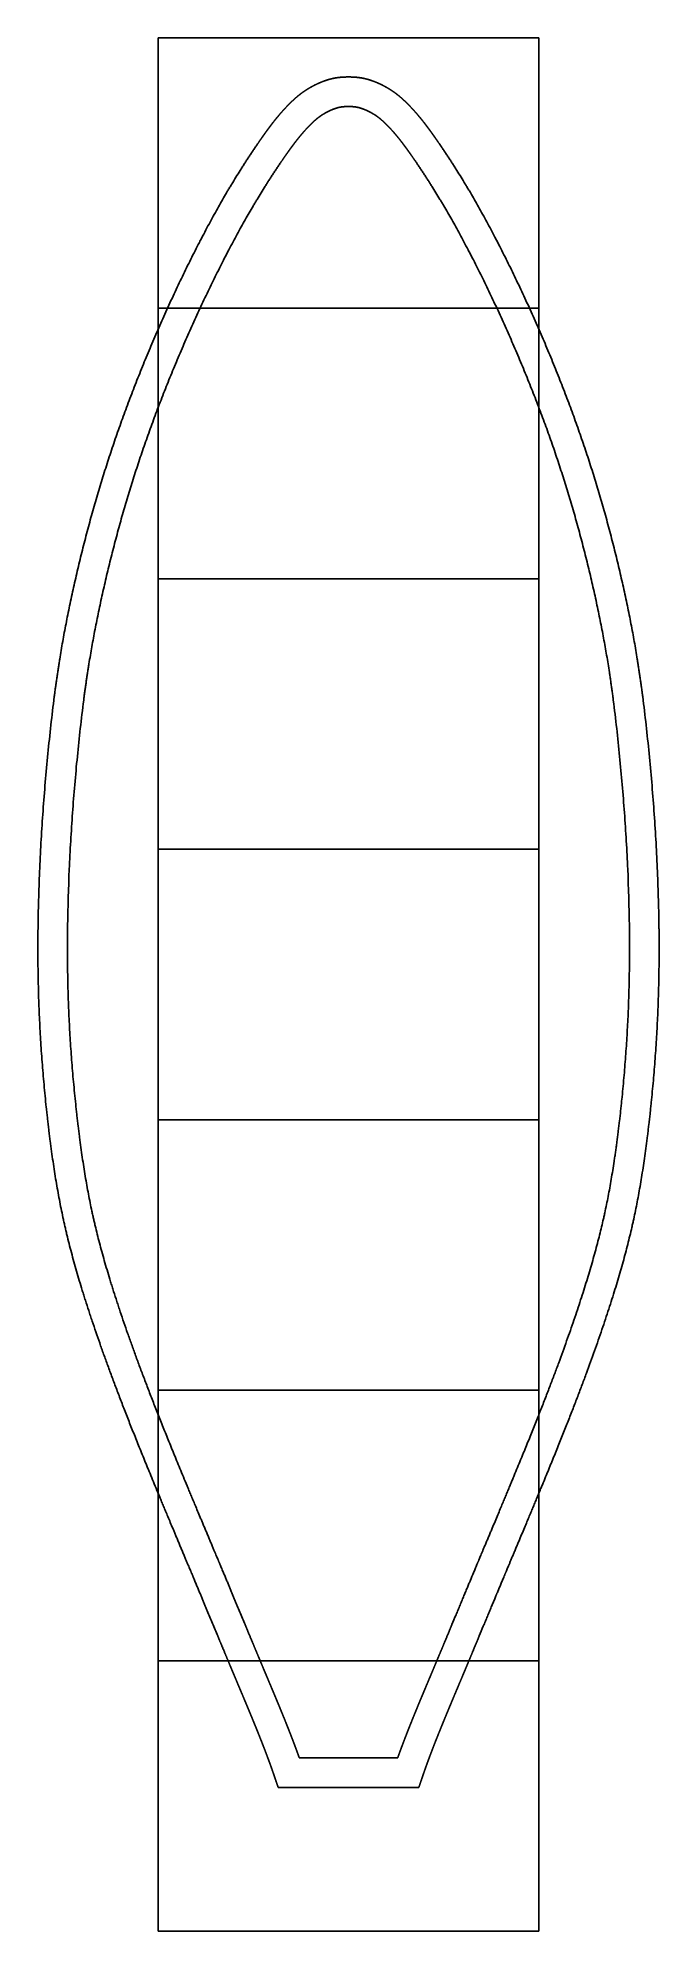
# Model space of a CAD drawing. Header units: inches. Extents: x -1514 to 1282, y -2074 to 286.
# Drawn here: x 167.5 to 241, y -1073 to -849 of the extents above; entities that cross this region are included whole.
import ezdxf

# ---------------------------------------------------------------- set-up
doc = ezdxf.new("R2010")
doc.units = ezdxf.units.IN
doc.header["$LTSCALE"] = 0.1
doc.header["$MEASUREMENT"] = 0
doc.layers.add('pic', color=1, linetype='Continuous')

msp = doc.modelspace()

# ---------------------------------------------------------------- linework, layer by layer
at = {"color": 7, "linetype": 'Continuous', "lineweight": 25}
for p, q in [((169.50597, -926.77508), (169.48942, -926.90407)), ((172.97724, -927.22263), (172.96104, -927.34882)), ((235.60081, -927.34882), (235.5846, -927.22254)), ((239.07244, -926.90407), (239.05589, -926.7752)), ((237.49834, -954.02979), (237.49815, -954.01595)), ((198.46432, -1052.47533), (210.09747, -1052.47533))]:
    msp.add_line(p, q, dxfattribs=at)
msp.add_lwpolyline([(195.96435, -1055.97533), (212.59752, -1055.97533)], dxfattribs=at)
for points, degree, knots in [([(201.93769, -853.9025), (201.9312, -853.90443), (201.91336, -853.90977), (201.88743, -853.91759), (201.83522, -853.93354), (201.73112, -853.96626), (201.5234, -854.03509), (201.20209, -854.15254), (200.88325, -854.28349), (200.67943, -854.37406), (200.56665, -854.42605), (200.476, -854.46886), (200.38906, -854.51087), (200.28059, -854.56447), (200.0869, -854.6634), (199.79021, -854.82507), (199.49998, -854.99699), (199.29609, -855.12535), (199.13551, -855.23049), (198.97328, -855.34105), (198.81396, -855.45415), (198.67652, -855.55572), (198.57964, -855.62948), (198.50205, -855.68977), (198.42921, -855.74747), (198.33771, -855.82129), (198.21011, -855.92704), (198.08285, -856.03613), (198.0011, -856.10795), (197.95589, -856.14813), (197.91887, -856.1813), (197.88699, -856.21006), (197.84668, -856.24668), (197.77399, -856.31336), (197.66, -856.41989), (197.54475, -856.53014), (197.46991, -856.60292), (197.42828, -856.64372), (197.39418, -856.67732), (197.36402, -856.70718), (197.32598, -856.74499), (197.25765, -856.81334), (197.15143, -856.92093), (197.04529, -857.03019), (196.96964, -857.10901), (196.90869, -857.17301), (196.85044, -857.23467), (196.77741, -857.31255), (196.64665, -857.45361), (196.47377, -857.64441), (196.33096, -857.80562), (196.21737, -857.93578), (196.11857, -858.05068), (196.0553, -858.12509), (196.02033, -858.16645), (195.99191, -858.20018), (195.96635, -858.23063), (195.93392, -858.26939), (195.87558, -858.33947), (195.75843, -858.48163), (195.60107, -858.67627), (195.46891, -858.84277), (195.36261, -858.97828), (195.26909, -859.09889), (195.20873, -859.17738), (195.17846, -859.21691), (195.16171, -859.23883), (195.14789, -859.25694), (195.13647, -859.27191), (195.12181, -859.29117), (195.09548, -859.32581), (195.04254, -859.39571), (194.95949, -859.50608), (194.86345, -859.63478), (194.7663, -859.76606), (194.66801, -859.89992), (194.56858, -860.03638), (194.48056, -860.15808), (194.4235, -860.23738), (194.3948, -860.27738), (194.37893, -860.29952), (194.36571, -860.31799), (194.35562, -860.33209), (194.34229, -860.35073), (194.31841, -860.38418), (194.28083, -860.43691), (194.23739, -860.49806), (194.18241, -860.57565), (194.10405, -860.68669), (193.98944, -860.84993), (193.77586, -861.15632), (193.62367, -861.37742)], 2, [-0.000722516, -0.000722516, -0.000722516, 0.000743564, 0.002209644, 0.005141805, 0.011006125, 0.022734766, 0.046192048, 0.077468424, 0.100925706, 0.112654347, 0.120473441, 0.128292535, 0.136111629, 0.14784027, 0.171297552, 0.202573928, 0.22603121, 0.241669398, 0.257307586, 0.272945774, 0.288583962, 0.300312604, 0.308131698, 0.315950792, 0.323769886, 0.335498527, 0.351136715, 0.362865356, 0.368729676, 0.372639223, 0.37654877, 0.380458317, 0.386322638, 0.398051279, 0.413689467, 0.425418108, 0.431282428, 0.435191975, 0.439101522, 0.443011069, 0.44887539, 0.460604031, 0.476242219, 0.48797086, 0.495789954, 0.503609048, 0.511428142, 0.523156783, 0.546614065, 0.570071347, 0.585709535, 0.601347723, 0.613076364, 0.618940684, 0.622850231, 0.626759778, 0.630669325, 0.636533646, 0.648262287, 0.671719569, 0.695176851, 0.710815039, 0.726453227, 0.738181868, 0.744046189, 0.746978349, 0.748933122, 0.750887896, 0.752842669, 0.75577483, 0.76163915, 0.773367791, 0.789005979, 0.804644167, 0.820282355, 0.835920543, 0.851558731, 0.863287372, 0.869151693, 0.872083853, 0.874038627, 0.8759934, 0.877948174, 0.880880334, 0.886744654, 0.894563748, 0.902382842, 0.914111483, 0.929749671, 0.953206953, 1.000121518, 1.000121518, 1.000121518]), ([(203.34747, -853.63761), (203.34584, -853.63777), (203.34277, -853.63805), (203.33499, -853.63878), (203.32218, -853.63999), (203.2961, -853.6425), (203.24476, -853.64761), (203.17222, -853.65535), (203.10115, -853.66367), (203.04433, -853.67082), (203.00322, -853.67624), (202.95749, -853.68257), (202.89819, -853.69114), (202.79371, -853.70722), (202.64648, -853.7326), (202.46515, -853.76849), (202.31771, -853.80161), (202.21226, -853.82752), (202.15074, -853.84333), (202.09451, -853.85819), (202.03853, -853.87361), (201.98769, -853.88806), (201.96244, -853.89532), (201.94692, -853.89982), (201.94092, -853.90157), (201.93769, -853.9025)], 3, [-0.002562243, -0.002562243, -0.002562243, -0.002562243, 0.001376667, 0.005315578, 0.013193399, 0.028949042, 0.060460328, 0.123482899, 0.186505471, 0.218016756, 0.249528042, 0.281039328, 0.312550613, 0.375573185, 0.501618328, 0.62766347, 0.753708613, 0.816731184, 0.84824247, 0.879753756, 0.942776327, 0.974287613, 0.990043256, 0.997921077, 1.005798898, 1.005798898, 1.005798898, 1.005798898]), ([(205.21387, -853.6376), (205.21163, -853.6374), (205.20747, -853.63702), (205.19675, -853.63607), (205.17913, -853.63452), (205.1432, -853.63146), (205.07227, -853.6258), (204.93144, -853.61601), (204.65678, -853.60223), (204.39093, -853.59783), (204.16968, -853.59878), (204.01903, -853.60075), (203.82711, -853.60606), (203.62979, -853.61597), (203.4891, -853.62578), (203.41798, -853.63147), (203.38243, -853.63451), (203.36437, -853.6361), (203.35567, -853.63687), (203.35015, -853.63737), (203.34846, -853.63752), (203.34747, -853.63761)], 3, [-0.00008231078, -0.00008231078, -0.00008231078, -0.00008231078, 0.0000672165, 0.00021674378, 0.00051579834, 0.00111390746, 0.0023101257, 0.00470256219, 0.00948743517, 0.01905718112, 0.02144961761, 0.02384205409, 0.02862692707, 0.03341180004, 0.03580423653, 0.03700045478, 0.0375985639, 0.03789761846, 0.03804714574, 0.03812190938, 0.03819667302, 0.03819667302, 0.03819667302, 0.03819667302]), ([(206.62195, -853.90188), (206.61854, -853.90089), (206.61205, -853.89901), (206.59651, -853.89452), (206.57111, -853.88722), (206.53554, -853.8771), (206.49431, -853.86559), (206.4548, -853.85482), (206.40977, -853.84292), (206.35042, -853.82763), (206.24554, -853.80173), (206.0963, -853.76804), (205.91374, -853.73186), (205.76611, -853.70655), (205.66087, -853.69051), (205.60118, -853.68197), (205.55488, -853.67563), (205.51446, -853.67036), (205.45815, -853.66333), (205.38779, -853.65516), (205.31583, -853.64752), (205.26486, -853.64245), (205.23896, -853.63996), (205.22624, -853.63876), (205.21849, -853.63803), (205.21548, -853.63775), (205.21387, -853.6376)], 3, [-0.005575813, -0.005575813, -0.005575813, -0.005575813, 0.002302062, 0.010179938, 0.025935689, 0.05744719, 0.088958692, 0.120470194, 0.151981696, 0.183493198, 0.246516202, 0.37256221, 0.498608217, 0.624654225, 0.687677229, 0.71918873, 0.750700232, 0.782211734, 0.813723236, 0.87674624, 0.939769244, 0.971280746, 0.987036497, 0.994914372, 0.99885331, 1.002792248, 1.002792248, 1.002792248, 1.002792248]), ([(214.93814, -861.37744), (214.7863, -861.15683), (214.57281, -860.85058), (214.45814, -860.68724), (214.36848, -860.56019), (214.29183, -860.45216), (214.2434, -860.38419), (214.21945, -860.35065), (214.20608, -860.33196), (214.19596, -860.31781), (214.18273, -860.29933), (214.16686, -860.27718), (214.13815, -860.23718), (214.08108, -860.15786), (213.99304, -860.03615), (213.89359, -859.89967), (213.79529, -859.76579), (213.69813, -859.6345), (213.60208, -859.50578), (213.51902, -859.3954), (213.46607, -859.3255), (213.43974, -859.29086), (213.42508, -859.2716), (213.41365, -859.25661), (213.39983, -859.2385), (213.38307, -859.21657), (213.35278, -859.17701), (213.29239, -859.09849), (213.19883, -858.97784), (213.09251, -858.8423), (212.96032, -858.67576), (212.80295, -858.48112), (212.6858, -858.33898), (212.62747, -858.26891), (212.59505, -858.23017), (212.56948, -858.19971), (212.54106, -858.16598), (212.50608, -858.12461), (212.44279, -858.05019), (212.34397, -857.93528), (212.23037, -857.80511), (212.08754, -857.64389), (211.91464, -857.45309), (211.78389, -857.31203), (211.71086, -857.23416), (211.65261, -857.1725), (211.5916, -857.10843), (211.51589, -857.02956), (211.40971, -856.92026), (211.30346, -856.81266), (211.23514, -856.74433), (211.19711, -856.70653), (211.16695, -856.67668), (211.13281, -856.64304), (211.09114, -856.60221), (211.01625, -856.5294), (210.90096, -856.41912), (210.78699, -856.31261), (210.71432, -856.24596), (210.67404, -856.20938), (210.64216, -856.18062), (210.60511, -856.14743), (210.55989, -856.10724), (210.4781, -856.03541), (210.3508, -855.9263), (210.22318, -855.82055), (210.13167, -855.74675), (210.05883, -855.68905), (209.98122, -855.62877), (209.88432, -855.55501), (209.74685, -855.45345), (209.58752, -855.34037), (209.42529, -855.22983), (209.26467, -855.12468), (209.06073, -854.99633), (208.77043, -854.82442), (208.47368, -854.66277), (208.27996, -854.56385), (208.17147, -854.51026), (208.08451, -854.46826), (207.99372, -854.42539), (207.8808, -854.37335), (207.67674, -854.28271), (207.35765, -854.15171), (207.03622, -854.03429), (206.82846, -853.96552), (206.72435, -853.93285), (206.67214, -853.91692), (206.64622, -853.90912), (206.62836, -853.90379), (206.62195, -853.90188)], 2, [-0.000115885, -0.000115885, -0.000115885, 0.046799381, 0.070257014, 0.085895436, 0.101533858, 0.113262674, 0.119127082, 0.122059286, 0.124014089, 0.125968892, 0.127923695, 0.130855899, 0.136720307, 0.148449123, 0.164087545, 0.179725967, 0.195364389, 0.211002811, 0.226641233, 0.23837005, 0.244234458, 0.247166662, 0.249121465, 0.251076268, 0.25303107, 0.255963274, 0.261827683, 0.273556499, 0.289194921, 0.304833343, 0.328290976, 0.351748609, 0.363477425, 0.369341834, 0.373251439, 0.377161044, 0.38107065, 0.386935058, 0.398663875, 0.414302297, 0.429940719, 0.453398352, 0.476855984, 0.488584801, 0.496404012, 0.504223223, 0.512042434, 0.52377125, 0.539409672, 0.551138489, 0.557002897, 0.560912502, 0.564822108, 0.568731713, 0.574596122, 0.586324938, 0.60196336, 0.613692176, 0.619556585, 0.62346619, 0.627375796, 0.631285401, 0.637149809, 0.648878626, 0.664517048, 0.676245864, 0.684065075, 0.691884286, 0.699703497, 0.711432314, 0.727070736, 0.742709158, 0.75834758, 0.773986001, 0.797443634, 0.828720478, 0.852178111, 0.863906928, 0.871726139, 0.87954535, 0.887364561, 0.899093377, 0.92255101, 0.953827854, 0.977285487, 0.989014303, 0.994878712, 0.997810916, 0.999277018, 1.00074312, 1.00074312, 1.00074312]), ([(202.926, -857.26009), (202.75375, -857.31156), (202.45937, -857.41967), (202.24974, -857.50612), (202.09834, -857.57365), (201.97529, -857.63129), (201.8578, -857.68892), (201.71198, -857.76363), (201.45481, -857.90422), (201.12483, -858.10827), (200.8864, -858.27449), (200.75808, -858.36954), (200.6692, -858.43808), (200.60931, -858.48563), (200.54809, -858.53511), (200.46092, -858.60748), (200.37167, -858.68412), (200.31331, -858.73546), (200.28068, -858.76451), (200.25421, -858.78826), (200.23133, -858.80894), (200.20158, -858.836), (200.14741, -858.88575), (200.06038, -858.96717), (199.96993, -859.05379), (199.91014, -859.11198), (199.87653, -859.14496), (199.84918, -859.17193), (199.82446, -859.19642), (199.79296, -859.22775), (199.73635, -859.28442), (199.64792, -859.37404), (199.54658, -859.47843), (199.444, -859.58581), (199.34626, -859.68972), (199.22364, -859.82207), (199.05323, -860.01022), (198.88416, -860.20259), (198.77616, -860.32825), (198.72231, -860.39161), (198.69249, -860.42688), (198.66838, -860.45551), (198.64671, -860.48134), (198.619, -860.51447), (198.56904, -860.5745), (198.46814, -860.69697), (198.33119, -860.86641), (198.21507, -861.01273), (198.12112, -861.13251), (198.03804, -861.23968), (197.98413, -861.30979), (197.9542, -861.34888), (197.92956, -861.38115), (197.90921, -861.40787), (197.88273, -861.44272), (197.83502, -861.50571), (197.75971, -861.60579), (197.67218, -861.7231), (197.58317, -861.84339), (197.49268, -861.96664), (197.40072, -862.09284), (197.31898, -862.20585), (197.26585, -862.2797), (197.23908, -862.317), (197.22428, -862.33766), (197.2119, -862.35494), (197.20254, -862.36802), (197.19015, -862.38535), (197.16792, -862.41649), (197.12283, -862.47977), (197.05111, -862.58084), (196.9667, -862.70047), (196.85813, -862.8551), (196.65453, -863.14715), (196.50799, -863.36002)], 2, [0.0006758159, 0.0006758159, 0.0006758159, 0.0475148065, 0.0787408002, 0.1021602955, 0.1177732923, 0.1333862892, 0.148999286, 0.1724187813, 0.2192577719, 0.2660967625, 0.2895162578, 0.3051292546, 0.3168390023, 0.3246455007, 0.3363552484, 0.3519682452, 0.3636779929, 0.3695328667, 0.3734361159, 0.3773393651, 0.3812426143, 0.3870974882, 0.3988072358, 0.4144202327, 0.4261299803, 0.4319848541, 0.4358881033, 0.4397913526, 0.4436946018, 0.4495494756, 0.4612592232, 0.4768722201, 0.492485217, 0.5080982138, 0.5237112107, 0.547130706, 0.5783566997, 0.601776195, 0.6134859426, 0.6193408164, 0.6232440657, 0.6271473149, 0.6310505641, 0.6369054379, 0.6486151856, 0.6720346808, 0.6954541761, 0.711067173, 0.7266801699, 0.7383899175, 0.7442447913, 0.7481480405, 0.7520512898, 0.755954539, 0.7618094128, 0.7735191604, 0.7891321573, 0.8047451542, 0.820358151, 0.8359711479, 0.8515841447, 0.8632938924, 0.8691487662, 0.8720762031, 0.8740278277, 0.8759794523, 0.8779310769, 0.8808585138, 0.8867133877, 0.8984231353, 0.9140361322, 0.929649129, 0.9530686243, 0.9999076149, 0.9999076149, 0.9999076149]), ([(203.6674, -857.12296), (203.64855, -857.12473), (203.60971, -857.12853), (203.55832, -857.13406), (203.51953, -857.13862), (203.49054, -857.14228), (203.47208, -857.14472), (203.44731, -857.14815), (203.4166, -857.15259), (203.36193, -857.16099), (203.30122, -857.17144), (203.23856, -857.18339), (203.19302, -857.19268), (203.14845, -857.20234), (203.1048, -857.21239), (203.06857, -857.22124), (203.04392, -857.22751), (203.02789, -857.23169), (203.01806, -857.23429), (203.00189, -857.23864), (202.97979, -857.24474), (202.95479, -857.2518), (202.93536, -857.25738), (202.926, -857.26009)], 3, [0.0023835454, 0.0023835454, 0.0023835454, 0.0023835454, 0.0644017665, 0.1264199875, 0.1884382086, 0.2194473191, 0.2504564296, 0.2814655401, 0.3124746507, 0.3744928717, 0.4985293138, 0.5605475348, 0.6225657559, 0.6845839769, 0.746602198, 0.808620419, 0.8396295295, 0.8551340848, 0.87063864, 0.9016477506, 0.9326568611, 0.9636659716, 0.9946750821, 0.9946750821, 0.9946750821, 0.9946750821]), ([(204.89418, -857.12297), (204.8454, -857.1186), (204.74894, -857.11135), (204.54597, -857.10117), (204.33529, -857.09755), (204.11945, -857.09938), (203.96433, -857.10367), (203.81282, -857.11128), (203.71619, -857.11858), (203.6674, -857.12296)], 3, [0.00007817154, 0.00007817154, 0.00007817154, 0.00007817154, 0.00482458193, 0.00957099233, 0.01906381312, 0.02381022351, 0.02855663391, 0.0333030443, 0.0380494547, 0.0380494547, 0.0380494547, 0.0380494547]), ([(205.63553, -857.26003), (205.62532, -857.25708), (205.60372, -857.25087), (205.57834, -857.2437), (205.56087, -857.23886), (205.55182, -857.2364), (205.54743, -857.23522), (205.54599, -857.23483), (205.5394, -857.23308), (205.53147, -857.23098), (205.51621, -857.227), (205.49797, -857.22233), (205.47623, -857.21692), (205.44755, -857.20998), (205.41105, -857.20154), (205.35225, -857.18873), (205.29086, -857.17662), (205.2323, -857.16621), (205.18666, -857.15867), (205.14805, -857.15279), (205.12029, -857.14881), (205.10472, -857.14665), (205.0918, -857.1449), (205.08274, -857.1437), (205.06875, -857.14189), (205.04375, -857.13876), (205.00421, -857.13414), (204.95244, -857.1286), (204.91321, -857.12476), (204.89418, -857.12297)], 3, [0.0049469751, 0.0049469751, 0.0049469751, 0.0049469751, 0.0359617391, 0.0669765032, 0.0979912673, 0.1134986493, 0.1212523403, 0.1251291858, 0.1290060313, 0.1445134134, 0.1600207954, 0.1910355595, 0.2220503235, 0.2530650876, 0.3150946157, 0.3771241438, 0.5011832001, 0.5632127282, 0.6252422563, 0.6872717845, 0.7182865485, 0.7337939306, 0.7493013126, 0.7648086946, 0.7803160767, 0.8113308407, 0.8733603688, 0.935389897, 0.9974194251, 0.9974194251, 0.9974194251, 0.9974194251]), ([(212.05379, -863.36), (211.90764, -863.14768), (211.70419, -862.85583), (211.59558, -862.70114), (211.51105, -862.58136), (211.43919, -862.48007), (211.39397, -862.41662), (211.37166, -862.38538), (211.35923, -862.368), (211.34983, -862.35486), (211.33747, -862.33759), (211.32266, -862.31693), (211.29589, -862.27962), (211.24274, -862.20575), (211.16099, -862.09273), (211.06903, -861.96652), (210.97853, -861.84326), (210.8895, -861.72296), (210.80197, -861.60563), (210.72666, -861.50555), (210.67895, -861.44256), (210.65246, -861.40771), (210.63211, -861.381), (210.60746, -861.34872), (210.57751, -861.3096), (210.52358, -861.23946), (210.44046, -861.13225), (210.34648, -861.01243), (210.23034, -860.86608), (210.0934, -860.69666), (209.99252, -860.57423), (209.94259, -860.51423), (209.91489, -860.48111), (209.89322, -860.4553), (209.86911, -860.42667), (209.83928, -860.39139), (209.78541, -860.32801), (209.67738, -860.20232), (209.50827, -860.00991), (209.33785, -859.82174), (209.21521, -859.68939), (209.1175, -859.5855), (209.01481, -859.47802), (208.91345, -859.37361), (208.82504, -859.28401), (208.76847, -859.22739), (208.737, -859.19609), (208.71232, -859.17165), (208.68492, -859.14463), (208.65126, -859.11161), (208.59139, -859.05334), (208.50087, -858.96667), (208.41387, -858.88528), (208.35976, -858.83559), (208.33005, -858.80857), (208.30722, -858.78795), (208.28073, -858.76418), (208.24807, -858.73511), (208.18968, -858.68374), (208.10039, -858.60708), (208.01323, -858.53473), (207.95205, -858.48528), (207.89222, -858.43779), (207.80326, -858.36921), (207.67491, -858.27415), (207.43647, -858.10795), (207.10642, -857.90389), (206.84923, -857.76333), (206.70339, -857.68862), (206.58595, -857.63103), (206.46252, -857.57322), (206.31085, -857.5056), (206.10109, -857.41912), (205.80706, -857.31119), (205.63553, -857.26003)], 2, [0.0000881401, 0.0000881401, 0.0000881401, 0.0469267827, 0.070346104, 0.0859589849, 0.1015718658, 0.1132815264, 0.1191363568, 0.1220637719, 0.124015382, 0.1259669921, 0.1279186023, 0.1308460174, 0.1367008477, 0.1484105084, 0.1640233893, 0.1796362701, 0.195249151, 0.2108620319, 0.2264749128, 0.2381845734, 0.2440394037, 0.247942624, 0.2518458442, 0.2557490644, 0.2616038947, 0.2733135554, 0.2889264362, 0.3045393171, 0.3279586384, 0.3513779597, 0.3630876204, 0.3689424507, 0.3728456709, 0.3767488911, 0.3806521114, 0.3865069417, 0.3982166023, 0.4216359237, 0.4528616854, 0.4762810067, 0.4918938876, 0.5075067684, 0.5231196493, 0.5387325302, 0.5504421908, 0.5562970212, 0.5602002414, 0.5641034616, 0.5680066818, 0.5738615122, 0.5855711728, 0.6011840537, 0.6128937143, 0.6187485447, 0.6226517649, 0.6265549851, 0.6304582053, 0.6363130356, 0.6480226963, 0.6636355772, 0.6753452378, 0.6831516783, 0.6948613389, 0.7104742198, 0.7338935411, 0.7807321837, 0.8275708263, 0.8509901476, 0.8666030285, 0.8822159094, 0.8978287902, 0.9212481115, 0.9524738733, 0.9993125159, 0.9993125159, 0.9993125159]), ([(193.62367, -861.37742), (193.60627, -861.40276), (193.57085, -861.4544), (193.50528, -861.55007), (193.42974, -861.66049), (193.34969, -861.77786), (193.25953, -861.9106), (193.14832, -862.07498), (193.01614, -862.27139), (192.88501, -862.46727), (192.7541, -862.66388), (192.62358, -862.86094), (192.44991, -863.12456), (192.23366, -863.45542), (191.97588, -863.85406), (191.71979, -864.25434), (191.38078, -864.78994), (190.96134, -865.46339), (190.54996, -866.13837), (190.22534, -866.67986), (189.9045, -867.22099), (189.50279, -867.90994), (189.01936, -868.75723), (188.53305, -869.62762), (188.03915, -870.5293), (187.53863, -871.46054), (187.11609, -872.26099), (186.77396, -872.91756), (186.43306, -873.57747), (186.01, -874.4072), (185.50694, -875.41115), (185.00868, -876.42303), (184.35013, -877.78388), (183.53138, -879.51904), (182.55448, -881.65921), (181.60649, -883.80802), (180.6857, -885.96916), (179.94576, -887.76943), (179.36947, -889.21108), (178.80622, -890.64713), (178.12648, -892.43199), (177.34849, -894.56098), (176.60484, -896.68676), (176.0145, -898.45346), (175.55966, -899.86454), (175.22747, -900.92105), (174.90342, -901.97824), (174.47911, -903.39861), (173.96459, -905.19011), (173.47082, -907.00423), (173.08837, -908.46858), (172.80751, -909.57475), (172.53423, -910.68165), (172.26946, -911.78478), (172.01307, -912.88498), (171.76475, -913.98337), (171.52589, -915.07431), (171.22073, -916.51613), (170.86432, -918.29388), (170.53973, -920.04724), (170.29864, -921.43807), (170.15589, -922.30132), (170.04595, -922.99147), (169.96528, -923.51115), (169.88649, -924.03224), (169.80953, -924.55506), (169.74699, -924.99169), (169.69798, -925.34106), (169.66773, -925.55981), (169.64387, -925.73419), (169.61937, -925.91483), (169.58768, -926.15133), (169.55447, -926.40287), (169.52711, -926.61221), (169.51296, -926.72114), (169.50597, -926.77508)], 3, [-0.000014202, -0.000014202, -0.000014202, -0.000014202, 0.000962388, 0.001938977, 0.003892156, 0.005845334, 0.007798513, 0.01170487, 0.015611228, 0.019517585, 0.023423942, 0.027330299, 0.031236657, 0.039049371, 0.046862086, 0.0546748, 0.062487515, 0.078112944, 0.093738373, 0.101551088, 0.109363802, 0.124989232, 0.140614661, 0.15624009, 0.171865519, 0.187490948, 0.203116377, 0.210929092, 0.218741807, 0.234367236, 0.249992665, 0.265618094, 0.281243523, 0.312494381, 0.34374524, 0.374996098, 0.406246956, 0.437497815, 0.453123244, 0.468748673, 0.499999531, 0.53125039, 0.562501248, 0.593752106, 0.609377535, 0.625002964, 0.640628394, 0.656253823, 0.687504681, 0.718755539, 0.734380968, 0.750006398, 0.765631827, 0.781257256, 0.796882685, 0.812508114, 0.828133543, 0.843758973, 0.875009831, 0.906260689, 0.921886118, 0.937511547, 0.945324262, 0.953136977, 0.960949691, 0.968762406, 0.97657512, 0.980481478, 0.984387835, 0.986341014, 0.988294192, 0.992200549, 0.996106907, 0.998060085, 1.000013264, 1.000013264, 1.000013264, 1.000013264]), ([(239.05589, -926.7752), (239.04908, -926.72254), (239.0353, -926.61632), (239.01519, -926.46242), (238.99538, -926.31178), (238.96945, -926.11603), (238.94423, -925.9277), (238.91967, -925.74657), (238.89566, -925.571), (238.86532, -925.35147), (238.81616, -925.00087), (238.75354, -924.56346), (238.67654, -924.04009), (238.59768, -923.51835), (238.51694, -922.99807), (238.40691, -922.3071), (238.26403, -921.4429), (238.02274, -920.05064), (237.69786, -918.29548), (237.3411, -916.51605), (237.03567, -915.07294), (236.79659, -913.98107), (236.54806, -912.88179), (236.29144, -911.78076), (236.02646, -910.67685), (235.75294, -909.56917), (235.47189, -908.46243), (235.08919, -906.99738), (234.59498, -905.18194), (234.0801, -903.38957), (233.65547, -901.96845), (233.33118, -900.91075), (232.9987, -899.85363), (232.5435, -898.44178), (231.95268, -896.67412), (231.20844, -894.54724), (230.42983, -892.41717), (229.74957, -890.63149), (229.18594, -889.19488), (228.60931, -887.75281), (227.86903, -885.95222), (226.94792, -883.79095), (225.99973, -881.64225), (225.02282, -879.50265), (224.20424, -877.76828), (223.54583, -876.40808), (223.04769, -875.3967), (222.5448, -874.39334), (222.12193, -873.56418), (221.78118, -872.90472), (221.43932, -872.24883), (221.01716, -871.44928), (220.51712, -870.51912), (220.02371, -869.61853), (219.53793, -868.74926), (219.05496, -867.90295), (218.65368, -867.21485), (218.33313, -866.67429), (218.00878, -866.13335), (217.59778, -865.45908), (217.17875, -864.78634), (216.84009, -864.25135), (216.58428, -863.85154), (216.32679, -863.45337), (216.11081, -863.12293), (215.93731, -862.85958), (215.80686, -862.66264), (215.67618, -862.46637), (215.54526, -862.2708), (215.43491, -862.10683), (215.34492, -861.97366), (215.27785, -861.87464), (215.20371, -861.7656), (215.12269, -861.64683), (215.04915, -861.53934), (214.98706, -861.44874), (214.95431, -861.401), (214.93814, -861.37744)], 3, [-0.000012151, -0.000012151, -0.000012151, -0.000012151, 0.001941027, 0.003894204, 0.005847381, 0.007800559, 0.011706913, 0.013660091, 0.015613268, 0.019519623, 0.023425978, 0.031238687, 0.039051397, 0.046864106, 0.054676816, 0.062489525, 0.078114944, 0.093740363, 0.124991201, 0.156242039, 0.171867458, 0.187492877, 0.203118296, 0.218743715, 0.234369134, 0.249994553, 0.265619972, 0.281245391, 0.312496229, 0.343747067, 0.359372486, 0.374997905, 0.390623324, 0.406248743, 0.437499581, 0.468750419, 0.500001257, 0.531252095, 0.546877514, 0.562502933, 0.593753771, 0.625004609, 0.656255447, 0.687506285, 0.718757123, 0.734382542, 0.750007961, 0.76563338, 0.781258799, 0.789071509, 0.796884218, 0.812509637, 0.828135056, 0.843760475, 0.859385894, 0.875011313, 0.890636732, 0.898449442, 0.906262151, 0.92188757, 0.937512989, 0.945325699, 0.953138408, 0.960951118, 0.968763827, 0.972670182, 0.976576537, 0.980482892, 0.984389246, 0.988295601, 0.990248779, 0.992201956, 0.994155133, 0.996108311, 0.998061488, 0.999038077, 1.000014665, 1.000014665, 1.000014665, 1.000014665]), ([(196.50799, -863.36002), (196.49934, -863.37263), (196.48187, -863.39808), (196.44831, -863.44702), (196.408, -863.50583), (196.36256, -863.57221), (196.30582, -863.65521), (196.24196, -863.74885), (196.15655, -863.8746), (196.04855, -864.03423), (195.92151, -864.22301), (195.79511, -864.41184), (195.669, -864.60125), (195.54321, -864.79117), (195.3758, -865.04529), (195.16735, -865.36424), (194.91882, -865.74858), (194.67191, -866.13452), (194.34505, -866.65093), (193.94053, -867.30047), (193.54391, -867.95124), (193.23099, -868.47322), (192.92188, -868.99459), (192.53426, -869.65938), (192.06683, -870.47863), (191.59538, -871.32245), (191.11521, -872.19907), (190.62745, -873.10657), (190.2148, -873.88829), (189.88022, -874.53039), (189.54697, -875.17549), (189.13325, -875.98692), (188.64115, -876.96901), (188.15366, -877.95902), (187.50875, -879.29171), (186.70608, -880.99279), (185.74742, -883.093), (184.81753, -885.20084), (183.91422, -887.32096), (183.1886, -889.08639), (182.62354, -890.49995), (182.07147, -891.90751), (181.4056, -893.65596), (180.64417, -895.73967), (179.91664, -897.81935), (179.33941, -899.54684), (178.89482, -900.92613), (178.57021, -901.95849), (178.25355, -902.99156), (177.83877, -904.38004), (177.33558, -906.13205), (176.8524, -907.9072), (176.47799, -909.34076), (176.203, -910.42377), (175.93509, -911.50887), (175.67571, -912.58956), (175.42457, -913.66717), (175.18139, -914.74281), (174.94771, -915.81006), (174.64935, -917.21975), (174.30127, -918.95586), (173.98469, -920.66594), (173.74974, -922.02132), (173.6107, -922.86207), (173.50368, -923.53384), (173.42513, -924.03985), (173.34839, -924.54733), (173.27342, -925.05658), (173.20029, -925.5671), (173.14101, -925.99265), (173.09451, -926.33379), (173.05736, -926.61104), (173.02487, -926.85709), (172.99802, -927.06249), (172.98411, -927.16961), (172.97724, -927.22263)], 3, [0.0000107524, 0.0000107524, 0.0000107524, 0.0000107524, 0.0004990235, 0.0009872947, 0.0019638369, 0.0029403791, 0.0039169214, 0.0058700058, 0.0078230903, 0.0117292592, 0.0156354282, 0.0195415971, 0.023447766, 0.0273539349, 0.0312601039, 0.0390724417, 0.0468847796, 0.0546971175, 0.0625094553, 0.0781341311, 0.0937588068, 0.1015711446, 0.1093834825, 0.1250081582, 0.1406328339, 0.1562575097, 0.1718821854, 0.1875068611, 0.2031315368, 0.2109438747, 0.2187562126, 0.2343808883, 0.250005564, 0.2656302397, 0.2812549155, 0.3125042669, 0.3437536184, 0.3750029698, 0.4062523212, 0.4375016727, 0.4531263484, 0.4687510241, 0.5000003756, 0.531249727, 0.5624990785, 0.5937484299, 0.6093731057, 0.6249977814, 0.6406224571, 0.6562471328, 0.6874964843, 0.7187458357, 0.7343705114, 0.7499951872, 0.7656198629, 0.7812445386, 0.7968692143, 0.8124938901, 0.8281185658, 0.8437432415, 0.874992593, 0.9062419444, 0.9218666201, 0.9374912958, 0.9453036337, 0.9531159716, 0.9609283094, 0.9687406473, 0.9765529852, 0.984365323, 0.9882714919, 0.9921776609, 0.9960838298, 0.9980369143, 0.9999899987, 0.9999899987, 0.9999899987, 0.9999899987]), ([(235.5846, -927.22254), (235.57791, -927.17083), (235.56437, -927.06649), (235.53808, -926.86527), (235.50607, -926.62278), (235.46912, -926.34691), (235.42232, -926.00335), (235.36287, -925.57639), (235.28964, -925.06486), (235.21463, -924.55513), (235.11219, -923.87745), (234.97987, -923.03584), (234.81295, -922.02623), (234.57778, -920.66933), (234.26092, -918.95756), (233.91251, -917.21979), (233.61388, -915.80884), (233.37999, -914.74067), (233.13659, -913.66417), (232.88524, -912.58573), (232.62565, -911.50429), (232.35751, -910.41841), (232.08235, -909.33489), (231.70767, -907.90058), (231.22408, -906.12418), (230.72053, -904.3713), (230.30544, -902.9821), (229.98855, -901.94853), (229.66366, -900.91556), (229.21871, -899.53552), (228.64101, -897.80709), (227.91291, -895.72633), (227.15086, -893.64155), (226.48448, -891.89227), (225.93204, -890.48416), (225.36664, -889.07019), (224.64069, -887.30444), (223.73707, -885.18418), (222.80697, -883.07645), (221.84831, -880.9768), (221.0458, -879.27649), (220.40104, -877.94447), (219.91367, -876.95494), (219.42174, -875.97343), (219.0082, -875.16257), (218.67512, -874.51792), (218.3408, -873.87648), (217.92853, -873.09566), (217.44124, -872.18922), (216.96156, -871.31368), (216.49063, -870.47098), (216.02365, -869.65268), (215.63646, -868.98873), (215.32762, -868.46789), (215.01498, -867.94645), (214.61872, -867.29636), (214.21458, -866.64751), (213.88806, -866.13168), (213.64142, -865.74618), (213.39317, -865.3623), (213.18497, -865.04375), (213.01774, -864.7899), (212.89203, -864.6001), (212.7661, -864.41097), (212.63996, -864.22254), (212.53379, -864.06477), (212.44692, -863.93621), (212.38244, -863.84101), (212.31213, -863.7376), (212.23385, -863.62284), (212.16236, -863.51834), (212.10172, -863.42986), (212.06962, -863.38307), (212.05379, -863.36)], 3, [0.000009165, 0.000009165, 0.000009165, 0.000009165, 0.0019622504, 0.0039153358, 0.0078215066, 0.0117276774, 0.0156338482, 0.0234461898, 0.0312585313, 0.0390708729, 0.0468832145, 0.0625078976, 0.0781325808, 0.093757264, 0.1250066303, 0.1562559966, 0.1718806797, 0.1875053629, 0.203130046, 0.2187547292, 0.2343794123, 0.2500040955, 0.2656287786, 0.2812534618, 0.3125028281, 0.3437521944, 0.3593768776, 0.3750015607, 0.3906262439, 0.406250927, 0.4375002933, 0.4687496596, 0.4999990259, 0.5312483923, 0.5468730754, 0.5624977586, 0.5937471249, 0.6249964912, 0.6562458575, 0.6874952238, 0.7187445901, 0.7343692733, 0.7499939564, 0.7656186396, 0.7812433227, 0.7890556643, 0.7968680059, 0.812492689, 0.8281173722, 0.8437420553, 0.8593667385, 0.8749914216, 0.8906161048, 0.8984284464, 0.9062407879, 0.9218654711, 0.9374901543, 0.9453024958, 0.9531148374, 0.960927179, 0.9687395206, 0.9726456914, 0.9765518621, 0.9804580329, 0.9843642037, 0.9882703745, 0.9902234599, 0.9921765453, 0.9941296307, 0.9960827161, 0.9980358015, 0.9990123442, 0.9999888869, 0.9999888869, 0.9999888869, 0.9999888869]), ([(169.48942, -926.90407), (169.34559, -928.02765), (169.07602, -930.2782), (168.72127, -933.65316), (168.4104, -937.03248), (168.05607, -941.5443), (167.79475, -946.06131), (167.62968, -950.58409), (167.58013, -952.84847), (167.56385, -953.98052)], 3, [-0.000012937, -0.000012937, -0.000012937, -0.000012937, 0.12505808, 0.250129096, 0.375200112, 0.500271129, 0.750413162, 0.875484178, 1.000555194, 1.000555194, 1.000555194, 1.000555194]), ([(172.96104, -927.34882), (172.8195, -928.45454), (172.55441, -930.66772), (172.2045, -933.99632), (171.89783, -937.33007), (171.54851, -941.77814), (171.22659, -947.34263), (171.09556, -951.8005), (171.06351, -954.02972)], 3, [0, 0, 0, 0, 0.125064237, 0.250128475, 0.375192712, 0.50025695, 0.750385425, 1.0005139, 1.0005139, 1.0005139, 1.0005139]), ([(237.49815, -954.01595), (237.46596, -951.78727), (237.33477, -947.33122), (237.01247, -941.76537), (236.66325, -937.32124), (236.35683, -933.99111), (236.00719, -930.66557), (235.74225, -928.45377), (235.60081, -927.34882)], 3, [0.0000010551, 0.0000010551, 0.0000010551, 0.0000010551, 0.2500007913, 0.5000005276, 0.6250003957, 0.7500002638, 0.8750001319, 1, 1, 1, 1]), ([(240.99778, -953.96544), (240.98144, -952.83383), (240.9317, -950.57049), (240.76652, -946.04849), (240.50485, -941.53078), (240.15063, -937.02311), (239.84002, -933.64762), (239.48555, -930.27588), (239.21616, -928.02682), (239.07244, -926.90407)], 3, [0, 0, 0, 0, 0.125001617, 0.250003234, 0.500006468, 0.625008085, 0.750009702, 0.875011319, 1.000012936, 1.000012936, 1.000012936, 1.000012936]), ([(167.56385, -953.98052), (167.56338, -954.0148), (167.56245, -954.08366), (167.56066, -954.21897), (167.55773, -954.45172), (167.5541, -954.77153), (167.5512, -955.07482), (167.54933, -955.30741), (167.54774, -955.5337), (167.54613, -955.81777), (167.54436, -956.27105), (167.54369, -956.83708), (167.54532, -957.51464), (167.54941, -958.19053), (167.55594, -958.86474), (167.56793, -959.76145), (167.58903, -960.87816), (167.62416, -962.21144), (167.66912, -963.53833), (167.72382, -964.85737), (167.78857, -966.17401), (167.88873, -967.93464), (168.03969, -970.14191), (168.22521, -972.36203), (168.39476, -974.15205), (168.50941, -975.27532), (168.60651, -976.17801), (168.70597, -977.0732), (168.80901, -977.95732), (168.91587, -978.83269), (169.02415, -979.69164), (169.16201, -980.73316), (169.33119, -981.9296), (169.50799, -983.09905), (169.69208, -984.2389), (169.8836, -985.34998), (170.08253, -986.43196), (170.28909, -987.48577), (170.47023, -988.35412), (170.62033, -989.04178), (170.73528, -989.5529), (170.85375, -990.06493), (171.01755, -990.75408), (171.23272, -991.62534), (171.50757, -992.68663), (171.80103, -993.77081), (172.11291, -994.87733), (172.44321, -996.00629), (172.73391, -996.96622), (172.97548, -997.74479), (173.22466, -998.53576), (173.48528, -999.34545), (173.75723, -1000.17353), (174.03712, -1001.01508), (174.3984, -1002.08153), (174.84937, -1003.38202), (175.31854, -1004.70546), (175.81002, -1006.06342), (176.23758, -1007.22217), (176.59026, -1008.16499), (176.95202, -1009.12377), (177.42115, -1010.35192), (177.91293, -1011.61983), (178.31991, -1012.65794), (178.73605, -1013.71222), (179.17204, -1014.8061), (179.62713, -1015.93768), (179.97801, -1016.80529), (180.27875, -1017.54492), (180.52349, -1018.14455), (180.77503, -1018.75926), (181.10289, -1019.55764), (181.51762, -1020.56315), (181.88111, -1021.44095), (182.18245, -1022.1667), (182.37555, -1022.63098), (182.53199, -1023.00663), (182.69285, -1023.39259), (182.91256, -1023.91905), (183.20292, -1024.6138), (183.46786, -1025.24698), (183.69348, -1025.78578), (183.86955, -1026.20605), (184.05246, -1026.64249), (184.21061, -1027.01968), (184.34055, -1027.32949), (184.43974, -1027.56597), (184.54053, -1027.80621), (184.64378, -1028.05227), (184.74524, -1028.29404), (184.8732, -1028.59897), (185.02168, -1028.95282), (185.1808, -1029.33205), (185.32106, -1029.66635), (185.44239, -1029.95556), (185.54487, -1030.19985), (185.61433, -1030.36547), (185.66068, -1030.47601), (185.69016, -1030.54631), (185.7173, -1030.61106), (185.75405, -1030.69874), (185.79936, -1030.80685), (185.85325, -1030.93545), (185.92427, -1031.10497), (186.01157, -1031.31342), (186.11395, -1031.55796), (186.2473, -1031.87657), (186.40805, -1032.26092), (186.56083, -1032.62655), (186.67839, -1032.90812), (186.79244, -1033.18142), (186.93333, -1033.51921), (187.09974, -1033.91844), (187.26348, -1034.31158), (187.42452, -1034.69852), (187.63587, -1035.20666), (187.89217, -1035.82383), (188.30312, -1036.81305), (188.61128, -1037.55451), (188.81681, -1038.04888)], 3, [-0.000007214, -0.000007214, -0.000007214, -0.000007214, 0.000969356, 0.001945926, 0.003899066, 0.007805346, 0.011711626, 0.013664766, 0.015617906, 0.019524186, 0.023430467, 0.031243027, 0.039055587, 0.046868147, 0.054680707, 0.062493267, 0.078118388, 0.093743508, 0.109368628, 0.124993749, 0.140618869, 0.156243989, 0.18749423, 0.218744471, 0.234369591, 0.249994711, 0.257807272, 0.265619832, 0.281244952, 0.289057512, 0.296870072, 0.312495193, 0.328120313, 0.343745433, 0.359370554, 0.374995674, 0.390620794, 0.406245915, 0.421871035, 0.429683595, 0.437496155, 0.445308716, 0.453121276, 0.468746396, 0.484371516, 0.499996637, 0.515621757, 0.531246877, 0.546871998, 0.554684558, 0.562497118, 0.578122238, 0.585934799, 0.593747359, 0.609372479, 0.624997599, 0.64062272, 0.65624784, 0.67187296, 0.679685521, 0.687498081, 0.703123201, 0.718748322, 0.726560882, 0.734373442, 0.749998562, 0.757811122, 0.765623683, 0.773436243, 0.777342523, 0.781248803, 0.789061363, 0.796873923, 0.804686483, 0.808592763, 0.812499044, 0.814452184, 0.816405324, 0.820311604, 0.824217884, 0.828124164, 0.830077304, 0.832030444, 0.833983584, 0.835936724, 0.836913294, 0.837889864, 0.838866434, 0.839843004, 0.840819574, 0.841796144, 0.843749284, 0.845702424, 0.847655564, 0.849608704, 0.851561844, 0.853514984, 0.854491554, 0.855468124, 0.856444694, 0.857421264, 0.859374405, 0.861327545, 0.863280685, 0.867186965, 0.871093245, 0.874999525, 0.882812085, 0.890624645, 0.894530925, 0.898437205, 0.906249766, 0.914062326, 0.921874886, 0.929687446, 0.937500006, 0.953125127, 0.968750247, 1.000000488, 1.000000488, 1.000000488, 1.000000488]), ([(171.06351, -954.02972), (171.06304, -954.06356), (171.06212, -954.13156), (171.06036, -954.26506), (171.0583, -954.42899), (171.05604, -954.62045), (171.05333, -954.86881), (171.05048, -955.16698), (171.04715, -955.61252), (171.04449, -956.16934), (171.04369, -956.83581), (171.0453, -957.50072), (171.04931, -958.16385), (171.05573, -958.82525), (171.06749, -959.70479), (171.08819, -960.79988), (171.12264, -962.10696), (171.1667, -963.40739), (171.22031, -964.69974), (171.28373, -965.98933), (171.38187, -967.71426), (171.52979, -969.87715), (171.7117, -972.05392), (171.87803, -973.80992), (171.99053, -974.91204), (172.08586, -975.79826), (172.18351, -976.67713), (172.28459, -977.54448), (172.38936, -978.40259), (172.49528, -979.24284), (172.6299, -980.25987), (172.79452, -981.42392), (172.9662, -982.55938), (173.14454, -983.66358), (173.32962, -984.73724), (173.52132, -985.77984), (173.71981, -986.79239), (173.89366, -987.62579), (174.03758, -988.2851), (174.14764, -988.77448), (174.26138, -989.26606), (174.41876, -989.92822), (174.62591, -990.76695), (174.89097, -991.79048), (175.17467, -992.83863), (175.47693, -993.91101), (175.79774, -995.00754), (176.08065, -995.94173), (176.31608, -996.70052), (176.5593, -997.47258), (176.81414, -998.26432), (177.08051, -999.07539), (177.35493, -999.9005), (177.70933, -1000.94665), (178.15226, -1002.22397), (178.61351, -1003.52506), (179.09738, -1004.862), (179.51882, -1006.00414), (179.86673, -1006.93423), (180.22388, -1007.88081), (180.6875, -1009.09452), (181.17406, -1010.34896), (181.57704, -1011.37687), (181.98923, -1012.42116), (182.42152, -1013.50576), (182.87314, -1014.6287), (183.22153, -1015.49013), (183.52027, -1016.22487), (183.76345, -1016.82066), (184.01343, -1017.43158), (184.33953, -1018.22564), (184.75231, -1019.22643), (185.11431, -1020.10065), (185.41454, -1020.82373), (185.60697, -1021.28638), (185.76292, -1021.66086), (185.92317, -1022.04535), (186.14227, -1022.57036), (186.43202, -1023.26363), (186.69653, -1023.89579), (186.92184, -1024.43386), (187.0977, -1024.85364), (187.28042, -1025.28961), (187.43842, -1025.66644), (187.56824, -1025.97598), (187.66735, -1026.21226), (187.76806, -1026.45231), (187.87121, -1026.69813), (187.9727, -1026.93998), (188.10065, -1027.24489), (188.24915, -1027.59878), (188.40829, -1027.97804), (188.54858, -1028.31241), (188.66994, -1028.60171), (188.77248, -1028.84614), (188.84202, -1029.01194), (188.88845, -1029.12268), (188.91805, -1029.19327), (188.94521, -1029.25806), (188.98202, -1029.34589), (189.0274, -1029.45416), (189.08137, -1029.58296), (189.1525, -1029.75275), (189.23996, -1029.96155), (189.34252, -1030.20654), (189.47613, -1030.52578), (189.63723, -1030.91096), (189.79039, -1031.27751), (189.9083, -1031.55989), (190.02266, -1031.83394), (190.16377, -1032.17226), (190.33052, -1032.57233), (190.4946, -1032.96626), (190.65602, -1033.3541), (190.8148, -1033.73588), (190.97087, -1034.11146), (191.17568, -1034.60465), (191.53525, -1035.47015), (191.8432, -1036.21111), (192.04863, -1036.70526)], 3, [0.0000033524, 0.0000033524, 0.0000033524, 0.0000033524, 0.0009799112, 0.0019564701, 0.0039095878, 0.0058627056, 0.0078158233, 0.0117220588, 0.0156282943, 0.0234407652, 0.0312532362, 0.0390657071, 0.0468781781, 0.054690649, 0.06250312, 0.0781280619, 0.0937530038, 0.1093779457, 0.1250028876, 0.1406278295, 0.1562527714, 0.1875026552, 0.218752539, 0.2343774809, 0.2500024228, 0.2578148938, 0.2656273647, 0.2812523066, 0.2890647776, 0.2968772485, 0.3125021904, 0.3281271323, 0.3437520742, 0.3593770162, 0.3750019581, 0.3906269, 0.4062518419, 0.4218767838, 0.4296892547, 0.4375017257, 0.4453141966, 0.4531266676, 0.4687516095, 0.4843765514, 0.5000014933, 0.5156264352, 0.5312513771, 0.546876319, 0.55468879, 0.5625012609, 0.5781262028, 0.5859386738, 0.5937511447, 0.6093760866, 0.6250010285, 0.6406259704, 0.6562509123, 0.6718758542, 0.6796883252, 0.6875007961, 0.703125738, 0.7187506799, 0.7265631509, 0.7343756219, 0.7500005638, 0.7578130347, 0.7656255057, 0.7734379766, 0.7773442121, 0.7812504476, 0.7890629185, 0.7968753895, 0.8046878604, 0.8085940959, 0.8125003314, 0.8144534491, 0.8164065668, 0.8203128023, 0.8242190378, 0.8281252733, 0.830078391, 0.8320315088, 0.8339846265, 0.8359377442, 0.8369143031, 0.837890862, 0.8388674208, 0.8398439797, 0.8408205386, 0.8417970974, 0.8437502152, 0.8457033329, 0.8476564507, 0.8496095684, 0.8515626861, 0.8535158039, 0.8544923627, 0.8554689216, 0.8564454805, 0.8574220393, 0.8593751571, 0.8613282748, 0.8632813926, 0.867187628, 0.8710938635, 0.875000099, 0.8828125699, 0.8906250409, 0.8945312764, 0.8984375118, 0.9062499828, 0.9140624537, 0.9218749247, 0.9296873957, 0.9374998666, 0.9453123376, 0.9531248085, 0.9687497504, 0.9999996342, 0.9999996342, 0.9999996342, 0.9999996342]), ([(216.51311, -1036.70547), (216.67372, -1036.3189), (216.9146, -1035.73914), (217.23599, -1034.96576), (217.43655, -1034.48322), (217.59776, -1034.09533), (217.75447, -1033.7184), (217.94147, -1033.26883), (218.15176, -1032.76358), (218.34795, -1032.29256), (218.48443, -1031.96517), (218.57113, -1031.75734), (218.62748, -1031.6223), (218.78569, -1031.24329), (218.97003, -1030.80224), (219.16615, -1030.33353), (219.26656, -1030.09365), (219.36933, -1029.84823), (219.45693, -1029.63912), (219.52819, -1029.46905), (219.5732, -1029.36165), (219.60955, -1029.27493), (219.63684, -1029.20983), (219.66472, -1029.14332), (219.7086, -1029.03868), (219.77388, -1028.88302), (219.8696, -1028.65482), (219.98253, -1028.38563), (220.11272, -1028.07533), (220.26016, -1027.72392), (220.42482, -1027.3315), (220.56136, -1027.00614), (220.65762, -1026.77674), (220.72359, -1026.61953), (220.83804, -1026.34679), (220.9974, -1025.9669), (221.2441, -1025.37862), (221.53672, -1024.68046), (221.86269, -1023.90207), (222.16352, -1023.183), (222.43899, -1022.52379), (222.64809, -1022.02271), (222.80156, -1021.65449), (222.95134, -1021.2948), (223.13618, -1020.85043), (223.35273, -1020.32895), (223.5644, -1019.81834), (223.7711, -1019.31885), (224.0401, -1018.66758), (224.36387, -1017.88134), (224.67139, -1017.13132), (224.90685, -1016.55501), (225.13902, -1015.98536), (225.42374, -1015.28416), (225.8673, -1014.1861), (226.29292, -1013.12371), (226.70072, -1012.09668), (227.09614, -1011.09448), (227.57482, -1009.86918), (228.12389, -1008.44373), (228.64761, -1007.06324), (229.31255, -1005.28136), (229.93904, -1003.55622), (230.52421, -1001.89578), (230.94668, -1000.67088), (231.35377, -999.4633), (231.74265, -998.2817), (232.10907, -997.13907), (232.45334, -996.03469), (232.78017, -994.95311), (233.08967, -993.89401), (233.3818, -992.8576), (233.65663, -991.8437), (233.91396, -990.85307), (234.15578, -989.87882), (234.34428, -989.08084), (234.48715, -988.45151), (234.6272, -987.81672), (234.7966, -987.01471), (234.99032, -986.04134), (235.17676, -985.045), (235.3573, -984.01858), (235.5315, -982.96409), (235.67148, -982.06141), (235.78027, -981.32533), (235.86024, -980.76648), (235.93918, -980.19676), (236.04353, -979.41923), (236.14635, -978.61615), (236.24765, -977.78729), (236.34683, -976.95107), (236.44298, -976.10216), (236.53627, -975.23924), (236.62624, -974.3787), (236.73259, -973.3066), (236.88967, -971.59893), (237.06141, -969.48054), (237.20096, -967.3742), (237.2934, -965.69478), (237.35302, -964.44008), (237.40348, -963.18008), (237.44486, -961.91366), (237.47713, -960.64111), (237.49643, -959.57552), (237.50732, -958.71983), (237.51321, -958.07633), (237.51683, -957.43114), (237.51795, -956.89199), (237.51772, -956.45999), (237.51697, -956.13595), (237.51566, -955.8118), (237.51409, -955.54168), (237.51256, -955.32548), (237.51128, -955.16413), (237.50987, -955.00418), (237.50861, -954.87217), (237.50752, -954.76653), (237.5067, -954.68944), (237.50575, -954.60524), (237.50462, -954.51022), (237.50331, -954.40543), (237.50184, -954.2907), (237.50046, -954.18667), (237.49928, -954.0989), (237.49866, -954.05263), (237.49834, -954.02979)], 3, [0.0000024189, 0.0000024189, 0.0000024189, 0.0000024189, 0.0156273187, 0.0234397686, 0.0312522185, 0.0351584434, 0.0390646684, 0.0468771183, 0.0546895682, 0.0625020181, 0.070314468, 0.0722675804, 0.0742206929, 0.0781269179, 0.0937518177, 0.0976580426, 0.1015642676, 0.1054704925, 0.1093767175, 0.1113298299, 0.1132829424, 0.1142594986, 0.1152360549, 0.1162126111, 0.1171891673, 0.1191422798, 0.1210953923, 0.1230485048, 0.1250016172, 0.1269547297, 0.1289078422, 0.1308609547, 0.1313492328, 0.1318375109, 0.1328140671, 0.1347671796, 0.1367202921, 0.140626517, 0.144532742, 0.1484389669, 0.1523451919, 0.1562514168, 0.1582045293, 0.1601576418, 0.1640638667, 0.1679700917, 0.1718763166, 0.1757825416, 0.1796887665, 0.1875012164, 0.1953136663, 0.1992198913, 0.2031261162, 0.2109385661, 0.218751016, 0.2343759158, 0.2421883657, 0.2500008156, 0.2656257154, 0.2812506152, 0.296875515, 0.3125004148, 0.3437502144, 0.3593751142, 0.375000014, 0.3906249138, 0.4062498136, 0.4218747134, 0.4374996132, 0.4531245129, 0.4687494127, 0.4843743125, 0.4999992123, 0.5156241121, 0.5312490119, 0.5468739117, 0.5546863616, 0.5624988115, 0.5781237113, 0.5937486111, 0.6093735109, 0.6249984107, 0.6406233105, 0.6562482103, 0.6640606602, 0.6718731101, 0.67968556, 0.6874980099, 0.7031229097, 0.7109353596, 0.7187478095, 0.7343727093, 0.7421851592, 0.7499976091, 0.7656225089, 0.7812474086, 0.8124972082, 0.8437470078, 0.8593719076, 0.8749968074, 0.8906217072, 0.906246607, 0.9218715068, 0.9374964066, 0.9453088565, 0.9531213064, 0.9609337563, 0.9687462062, 0.9726524311, 0.9765586561, 0.980464881, 0.984371106, 0.9863242185, 0.9882773309, 0.9902304434, 0.9921835559, 0.9931601121, 0.9941366684, 0.9951132246, 0.9960897808, 0.9970663371, 0.9980428933, 0.9990194495, 0.9995077277, 0.9999960058, 0.9999960058, 0.9999960058, 0.9999960058]), ([(219.7451, -1038.0487), (219.90567, -1037.6622), (220.14651, -1037.08256), (220.46783, -1036.30935), (220.66836, -1035.82687), (220.82951, -1035.43913), (220.98603, -1035.06267), (221.1728, -1034.61363), (221.38276, -1034.10917), (221.57857, -1033.63906), (221.71473, -1033.31247), (221.80118, -1033.10522), (221.85735, -1032.9706), (222.01509, -1032.59273), (222.19898, -1032.15275), (222.3947, -1031.685), (222.49492, -1031.44557), (222.5975, -1031.2006), (222.68496, -1030.99183), (222.75611, -1030.82203), (222.80105, -1030.71478), (222.83734, -1030.62821), (222.86461, -1030.56316), (222.89238, -1030.49692), (222.93613, -1030.39258), (223.0013, -1030.23719), (223.09691, -1030.00924), (223.20976, -1029.74024), (223.33988, -1029.43011), (223.48726, -1029.07885), (223.65187, -1028.68656), (223.78837, -1028.36128), (223.8846, -1028.13195), (223.95057, -1027.97475), (224.06515, -1027.70169), (224.22464, -1027.32151), (224.47159, -1026.73262), (224.76454, -1026.03367), (225.09097, -1025.25418), (225.39234, -1024.53383), (225.66844, -1023.8731), (225.87816, -1023.37056), (226.03223, -1023.00088), (226.18249, -1022.64005), (226.36798, -1022.1941), (226.58533, -1021.6707), (226.79784, -1021.15807), (227.00541, -1020.65647), (227.27563, -1020.00225), (227.60102, -1019.21208), (227.91032, -1018.45772), (228.14731, -1017.87766), (228.38098, -1017.30433), (228.66765, -1016.59834), (229.11445, -1015.49227), (229.54349, -1014.42132), (229.95495, -1013.38508), (230.35417, -1012.37326), (230.83773, -1011.13548), (231.39299, -1009.69396), (231.92323, -1008.29631), (232.59742, -1006.48965), (233.23361, -1004.73781), (233.82904, -1003.04831), (234.25931, -1001.80077), (234.67433, -1000.56967), (235.07124, -999.36369), (235.44608, -998.19481), (235.7992, -997.0621), (236.1351, -995.95052), (236.55999, -994.49658), (236.95052, -993.08433), (237.30627, -991.71489), (237.55743, -990.703), (237.75362, -989.87255), (237.90272, -989.21574), (238.04885, -988.55339), (238.22539, -987.71756), (238.42706, -986.70414), (238.62071, -985.66927), (238.80768, -984.60619), (238.98764, -983.51683), (239.21857, -982.02751), (239.4351, -980.48928), (239.61926, -979.05089), (239.72262, -978.20524), (239.82374, -977.35252), (239.9217, -976.48766), (240.01669, -975.60895), (240.10839, -974.73193), (240.21677, -973.63925), (240.37692, -971.89819), (240.5521, -969.73736), (240.69452, -967.58778), (240.78887, -965.87348), (240.84973, -964.59244), (240.90123, -963.30657), (240.94344, -962.01444), (240.97635, -960.71642), (240.99602, -959.62979), (241.00712, -958.7574), (241.01313, -958.10143), (241.01682, -957.44386), (241.01796, -956.8944), (241.01771, -956.45424), (241.01695, -956.12407), (241.01561, -955.79384), (241.0137, -955.46346), (241.01162, -955.18844), (241.00972, -954.97129), (241.00843, -954.83679), (241.00732, -954.72917), (241.00649, -954.65052), (241.0055, -954.56343), (241.00434, -954.46651), (241.00302, -954.36002), (241.00152, -954.24389), (241.00014, -954.13884), (240.99895, -954.05033), (240.99831, -954.00372), (240.998, -953.98072)], 3, [-0.000003225, -0.000003225, -0.000003225, -0.000003225, 0.015621909, 0.023434475, 0.031247042, 0.035153325, 0.039059609, 0.046872175, 0.054684742, 0.062497309, 0.070309875, 0.072263017, 0.074216159, 0.078122442, 0.093747576, 0.097653859, 0.101560142, 0.105466426, 0.109372709, 0.111325851, 0.113278992, 0.114255563, 0.115232134, 0.116208705, 0.117185276, 0.119138417, 0.121091559, 0.123044701, 0.124997842, 0.126950984, 0.128904126, 0.130857267, 0.131345553, 0.131833838, 0.132810409, 0.134763551, 0.136716693, 0.140622976, 0.144529259, 0.148435543, 0.152341826, 0.156248109, 0.158201251, 0.160154393, 0.164060676, 0.167966959, 0.171873243, 0.175779526, 0.179685809, 0.187498376, 0.195310943, 0.199217226, 0.20312351, 0.210936076, 0.218748643, 0.234373776, 0.242186343, 0.24999891, 0.265624043, 0.281249177, 0.29687431, 0.312499443, 0.34374971, 0.359374844, 0.374999977, 0.390625111, 0.406250244, 0.421875377, 0.437500511, 0.453125644, 0.468750778, 0.500001044, 0.515626178, 0.531251311, 0.546876445, 0.554689011, 0.562501578, 0.578126712, 0.593751845, 0.609376978, 0.625002112, 0.640627245, 0.656252379, 0.687502645, 0.703127779, 0.710940346, 0.718752912, 0.734378046, 0.742190612, 0.750003179, 0.765628313, 0.781253446, 0.812503713, 0.84375398, 0.859379113, 0.875004246, 0.89062938, 0.906254513, 0.921879647, 0.93750478, 0.945317347, 0.953129914, 0.96094248, 0.968755047, 0.97266133, 0.976567614, 0.980473897, 0.98438018, 0.988286464, 0.990239605, 0.992192747, 0.993169318, 0.994145889, 0.99512246, 0.99609903, 0.997075601, 0.998052172, 0.999028743, 0.999517028, 1.000005314, 1.000005314, 1.000005314, 1.000005314]), ([(192.04863, -1036.70526), (192.40036, -1037.55125), (192.8791, -1038.69998), (193.1315, -1039.30475), (193.32617, -1039.77073), (193.5136, -1040.2189), (193.65998, -1040.56849), (193.73137, -1040.73885), (193.75855, -1040.80369), (193.78049, -1040.85603), (193.80042, -1040.90357), (193.82624, -1040.96514), (193.87366, -1041.07817), (193.95088, -1041.26218), (194.06767, -1041.54029), (194.2195, -1041.90155), (194.35575, -1042.22551), (194.45566, -1042.46298), (194.52945, -1042.63833), (194.58224, -1042.76376), (194.61671, -1042.84564), (194.63606, -1042.89159), (194.6514, -1042.92804), (194.66821, -1042.96796), (194.68874, -1043.01674), (194.72543, -1043.1039), (194.78129, -1043.23662), (194.85886, -1043.42101), (194.99245, -1043.73868), (195.15448, -1044.12441), (195.27611, -1044.41434), (195.355, -1044.60261), (195.40801, -1044.72922), (195.44356, -1044.81419), (195.46812, -1044.87292), (195.48733, -1044.91886), (195.50374, -1044.95814), (195.51411, -1044.98296), (195.51923, -1044.99524), (195.5221, -1045.00209), (195.52425, -1045.00725), (195.52804, -1045.01632), (195.53242, -1045.02683), (195.54041, -1045.04597), (195.55631, -1045.08405), (195.58094, -1045.14308), (195.60891, -1045.21015), (195.64365, -1045.2935), (195.69183, -1045.40919), (195.75977, -1045.57252), (195.85305, -1045.79715), (195.95685, -1046.04771), (196.05784, -1046.29211), (196.15603, -1046.53037), (196.23949, -1046.73347), (196.29779, -1046.87567), (196.33799, -1046.97386), (196.36354, -1047.03636), (196.37623, -1047.0674), (196.38329, -1047.0847), (196.38876, -1047.09809), (196.39569, -1047.11506), (196.40403, -1047.13549), (196.41912, -1047.17245), (196.44914, -1047.24607), (196.49555, -1047.36004), (196.56125, -1047.52171), (196.652, -1047.74568), (196.75382, -1047.99804), (196.85376, -1048.24678), (196.95182, -1048.49192), (197.03596, -1048.70327), (197.09519, -1048.85254), (197.14209, -1048.97106), (197.18274, -1049.074), (197.20864, -1049.13973), (197.22303, -1049.1763), (197.23422, -1049.20474), (197.24755, -1049.23865), (197.26372, -1049.27979), (197.29285, -1049.35402), (197.33779, -1049.4688), (197.38868, -1049.59916), (197.45167, -1049.76103), (197.53858, -1049.98541), (197.63593, -1050.23843), (197.73133, -1050.48803), (197.82477, -1050.73422), (197.90482, -1050.94666), (197.96108, -1051.09681), (198.00004, -1051.20118), (198.02486, -1051.26788), (198.03863, -1051.30494), (198.04943, -1051.33402), (198.06164, -1051.36694), (198.07655, -1051.40719), (198.10338, -1051.47973), (198.14474, -1051.59193), (198.20319, -1051.7512), (198.27216, -1051.94046), (198.32865, -1052.09656), (198.36503, -1052.19757), (198.38432, -1052.25129), (198.3987, -1052.29139), (198.4359, -1052.39538), (198.46432, -1052.47533)], 2, [0.0000009047, 0.0000009047, 0.0000009047, 0.0882429712, 0.1323640045, 0.1617780267, 0.1911920488, 0.220606071, 0.2389898348, 0.244504964, 0.2481817168, 0.2518584695, 0.2555352223, 0.2610503515, 0.2720806098, 0.2867876209, 0.3088481375, 0.3309086541, 0.3456156652, 0.3566459235, 0.363999429, 0.3695145582, 0.3722721228, 0.3741104992, 0.3759488755, 0.3777872519, 0.3805448165, 0.3860599457, 0.3934134512, 0.4044437095, 0.4265042261, 0.4485647428, 0.4632717538, 0.4743020122, 0.4816555177, 0.4871706468, 0.4908473996, 0.4945241524, 0.497281717, 0.4986604993, 0.4993498904, 0.4998094845, 0.5002690786, 0.5007286727, 0.5014180638, 0.5027968461, 0.5055544107, 0.5092311635, 0.5129079162, 0.5184230454, 0.5257765509, 0.5368068093, 0.5515138203, 0.5662208314, 0.5809278425, 0.5956348536, 0.6066651119, 0.6140186174, 0.6195337466, 0.6222913112, 0.6236700935, 0.6245892817, 0.6255084698, 0.626427658, 0.6278064403, 0.6305640049, 0.6360791341, 0.6434326396, 0.6544628979, 0.669169909, 0.6838769201, 0.6985839312, 0.7132909422, 0.7243212006, 0.7316747061, 0.7390282116, 0.7445433408, 0.7473009054, 0.7491392818, 0.7509776581, 0.7528160345, 0.7555735991, 0.7610887283, 0.7684422338, 0.7757957393, 0.7868259977, 0.8015330087, 0.8162400198, 0.8309470309, 0.845654042, 0.8566843003, 0.8640378058, 0.869552935, 0.8723104996, 0.874148876, 0.8759872523, 0.8778256287, 0.8805831933, 0.8860983225, 0.893451828, 0.9044820863, 0.9155123446, 0.9228658502, 0.9274617911, 0.9293001675, 0.9320577321, 0.941249614, 0.941249614, 0.941249614]), ([(210.09747, -1052.47533), (210.11464, -1052.42701), (210.14731, -1052.33549), (210.19703, -1052.19672), (210.27582, -1051.97843), (210.35668, -1051.75656), (210.41554, -1051.59619), (210.45724, -1051.48306), (210.48432, -1051.40984), (210.49938, -1051.36919), (210.51171, -1051.33593), (210.52259, -1051.30662), (210.53635, -1051.2696), (210.56118, -1051.20287), (210.60014, -1051.09848), (210.65641, -1050.94831), (210.73646, -1050.73585), (210.8299, -1050.48964), (210.9253, -1050.24003), (211.02265, -1049.98702), (211.10955, -1049.76266), (211.17253, -1049.6008), (211.22341, -1049.47045), (211.26835, -1049.35568), (211.29747, -1049.28146), (211.31364, -1049.24032), (211.32695, -1049.20647), (211.33825, -1049.17774), (211.35263, -1049.14122), (211.37854, -1049.07546), (211.41918, -1048.97252), (211.46609, -1048.85399), (211.52532, -1048.7047), (211.60947, -1048.49334), (211.70752, -1048.24819), (211.80746, -1047.99944), (211.90928, -1047.74709), (212.00002, -1047.52312), (212.06573, -1047.36145), (212.11212, -1047.24753), (212.14218, -1047.1738), (212.15883, -1047.133), (212.17267, -1047.0991), (212.18368, -1047.07216), (212.19784, -1047.0375), (212.22337, -1046.97506), (212.26358, -1046.87684), (212.32189, -1046.73463), (212.40535, -1046.53152), (212.50354, -1046.29325), (212.60453, -1046.04885), (212.70832, -1045.7983), (212.80159, -1045.57368), (212.86953, -1045.41036), (212.9177, -1045.29469), (212.95244, -1045.21135), (212.9804, -1045.14429), (213.00503, -1045.08527), (213.02093, -1045.04718), (213.02891, -1045.02806), (213.03331, -1045.01752), (213.03794, -1045.00644), (213.04168, -1044.99748), (213.04745, -1044.98365), (213.05782, -1044.95884), (213.07428, -1044.91945), (213.09352, -1044.87342), (213.11812, -1044.81459), (213.15372, -1044.72949), (213.2068, -1044.60272), (213.28575, -1044.41432), (213.4074, -1044.12433), (213.56935, -1043.73879), (213.70281, -1043.42143), (213.78028, -1043.23728), (213.83606, -1043.10474), (213.87269, -1043.01772), (213.89319, -1042.96901), (213.90997, -1042.92917), (213.92532, -1042.89271), (213.94461, -1042.84689), (213.979, -1042.7652), (214.03168, -1042.64004), (214.10533, -1042.46502), (214.20511, -1042.22787), (214.34126, -1041.90413), (214.49315, -1041.54271), (214.61015, -1041.2641), (214.68759, -1041.07958), (214.73518, -1040.96612), (214.76111, -1040.90431), (214.78114, -1040.85652), (214.8031, -1040.80416), (214.83033, -1040.73918), (214.90184, -1040.56853), (215.04844, -1040.21842), (215.23605, -1039.76981), (215.43084, -1039.30356), (215.68327, -1038.69869), (216.16184, -1037.55038), (216.51311, -1036.70547)], 2, [0.0586359514, 0.0586359514, 0.0586359514, 0.0641517015, 0.0696674515, 0.0806989516, 0.0954076185, 0.1064391186, 0.113793452, 0.119309202, 0.1220670771, 0.1239056604, 0.1257442438, 0.1275828271, 0.1303407021, 0.1358564522, 0.1432107856, 0.1542422857, 0.1689509526, 0.1836596194, 0.1983682862, 0.213076953, 0.2241084531, 0.2314627865, 0.2388171199, 0.24433287, 0.247090745, 0.2489293284, 0.2507679117, 0.2526064951, 0.2553643701, 0.2608801202, 0.2682344536, 0.275588787, 0.2866202871, 0.3013289539, 0.3160376208, 0.3307462876, 0.3454549544, 0.3564864545, 0.3638407879, 0.369356538, 0.372114413, 0.3739529964, 0.3757915797, 0.3776301631, 0.3803880381, 0.3859037881, 0.3932581216, 0.4042896217, 0.4189982885, 0.4337069553, 0.4484156221, 0.463124289, 0.4741557891, 0.4815101225, 0.4870258725, 0.4907030392, 0.4943802059, 0.497138081, 0.4985170185, 0.4992064872, 0.4996661331, 0.5003556018, 0.5012748935, 0.502653831, 0.5054117061, 0.5090888728, 0.5127660395, 0.5182817895, 0.5256361229, 0.5366676231, 0.5513762899, 0.5734392901, 0.5955022903, 0.6065337905, 0.6138881239, 0.6194038739, 0.6221617489, 0.6240003323, 0.6258389157, 0.627677499, 0.630435374, 0.6359511241, 0.6433054575, 0.6543369576, 0.6690456244, 0.6911086247, 0.7131716249, 0.7278802917, 0.7389117918, 0.7444275419, 0.7481047086, 0.7517818753, 0.755459042, 0.7609747921, 0.7793606256, 0.8087779592, 0.8381952929, 0.8676126265, 0.911738627, 0.9999906279, 0.9999906279, 0.9999906279]), ([(188.81681, -1038.04888), (189.15369, -1038.85917), (189.58378, -1039.89126), (189.82005, -1040.45765), (190.04682, -1041.00067), (190.23695, -1041.45537), (190.36831, -1041.76922), (190.45817, -1041.98377), (190.51499, -1042.11935), (190.54148, -1042.18255), (190.5525, -1042.20884), (190.55966, -1042.22591), (190.57873, -1042.2714), (190.61758, -1042.36403), (190.67954, -1042.51169), (190.77072, -1042.72889), (190.90948, -1043.05921), (191.09129, -1043.49166), (191.23914, -1043.84306), (191.31593, -1044.02553), (191.35939, -1044.12877), (191.3946, -1044.21243), (191.42567, -1044.28622), (191.44954, -1044.34292), (191.48239, -1044.42095), (191.56071, -1044.60706), (191.68346, -1044.89884), (191.81427, -1045.21005), (191.93561, -1045.49897), (192.03347, -1045.73224), (192.09893, -1045.88838), (192.14891, -1046.00771), (192.19056, -1046.10721), (192.2192, -1046.17567), (192.24151, -1046.22902), (192.26051, -1046.27448), (192.2738, -1046.30629), (192.28298, -1046.32827), (192.2888, -1046.34221), (192.29206, -1046.35), (192.29447, -1046.35578), (192.29879, -1046.36612), (192.30377, -1046.37806), (192.31286, -1046.39983), (192.32691, -1046.43349), (192.34693, -1046.48147), (192.3748, -1046.54828), (192.41431, -1046.64308), (192.46901, -1046.77444), (192.53059, -1046.9225), (192.60638, -1047.10499), (192.71001, -1047.35503), (192.82467, -1047.63248), (192.9217, -1047.86798), (192.98923, -1048.0323), (193.04231, -1048.16167), (193.08792, -1048.27304), (193.11685, -1048.34376), (193.13279, -1048.38278), (193.14316, -1048.40816), (193.14863, -1048.42154), (193.1535, -1048.43348), (193.16197, -1048.45421), (193.179, -1048.49594), (193.21286, -1048.57899), (193.26515, -1048.70742), (193.32426, -1048.85295), (193.39735, -1049.03333), (193.498, -1049.2826), (193.61048, -1049.56253), (193.7204, -1049.83751), (193.81435, -1050.07377), (193.88025, -1050.24019), (193.92583, -1050.35563), (193.95483, -1050.42923), (193.96933, -1050.46607), (193.9772, -1050.48608), (193.98652, -1050.50976), (193.99917, -1050.54196), (194.01731, -1050.58816), (194.04979, -1050.67098), (194.09988, -1050.79906), (194.17061, -1050.98053), (194.26788, -1051.23146), (194.4035, -1051.58394), (194.56022, -1051.99611), (194.67327, -1052.29716), (194.72863, -1052.44554), (194.75459, -1052.51535), (194.7651, -1052.54368), (194.77312, -1052.56529), (194.78816, -1052.60585), (194.8112, -1052.66813), (194.84398, -1052.75693), (194.88938, -1052.88041), (194.94057, -1053.02036), (194.99103, -1053.15907), (195.04086, -1053.29679), (195.08956, -1053.43212), (195.14002, -1053.57316), (195.20222, -1053.74819), (195.28839, -1053.99298), (195.3732, -1054.23706), (195.43304, -1054.41101), (195.47465, -1054.53277), (195.50401, -1054.61914), (195.53444, -1054.7088), (195.58888, -1054.86917), (195.67368, -1055.11901), (195.84323, -1055.61851), (195.96435, -1055.97533)], 2, [-0.000001206, -0.000001206, -0.000001206, 0.084393484, 0.11815136, 0.151909236, 0.185667111, 0.210985518, 0.227864456, 0.24052366, 0.246853261, 0.249490595, 0.250545529, 0.25212793, 0.257402598, 0.265842067, 0.27850127, 0.295380208, 0.320698615, 0.346017022, 0.358676225, 0.365005827, 0.369225561, 0.373445296, 0.376610097, 0.378719964, 0.383994632, 0.396653835, 0.413532773, 0.430411711, 0.447290649, 0.459949853, 0.468389322, 0.476828791, 0.483158392, 0.487378127, 0.491597861, 0.494762662, 0.496872529, 0.49845493, 0.49924613, 0.499773597, 0.500301064, 0.50082853, 0.501619731, 0.503202131, 0.505311998, 0.508476799, 0.512696534, 0.519026135, 0.527465604, 0.535905073, 0.548564277, 0.565443215, 0.582322153, 0.594981356, 0.603420825, 0.611860294, 0.618189896, 0.621354697, 0.623464564, 0.624783231, 0.625310698, 0.626101898, 0.627684298, 0.630849099, 0.637178701, 0.64561817, 0.654057639, 0.666716842, 0.68359578, 0.700474718, 0.717353656, 0.730012859, 0.738452328, 0.74478193, 0.747946731, 0.749529131, 0.750584065, 0.752166465, 0.754276333, 0.757441134, 0.763770735, 0.772210204, 0.784869408, 0.801748346, 0.827066753, 0.852385159, 0.865044363, 0.871373965, 0.874011299, 0.875066232, 0.876648633, 0.879813434, 0.884033168, 0.89036277, 0.898802239, 0.907241708, 0.915681177, 0.924120646, 0.932560115, 0.940999584, 0.953658787, 0.970537725, 0.983196928, 0.991636397, 0.997965999, 1.002185733, 1.008515335, 1.021174539, 1.038053477, 1.080250821, 1.080250821, 1.080250821]), ([(212.59752, -1055.97533), (212.72026, -1055.61373), (212.8921, -1055.10746), (212.978, -1054.85438), (213.03327, -1054.69154), (213.06385, -1054.60142), (213.10558, -1054.47879), (213.18384, -1054.25067), (213.28083, -1053.97173), (213.36032, -1053.74611), (213.40021, -1053.63381), (213.41566, -1053.59043), (213.43661, -1053.53168), (213.48794, -1053.38829), (213.56225, -1053.18249), (213.62567, -1053.00828), (213.67721, -1052.86746), (213.72301, -1052.74298), (213.75609, -1052.6534), (213.77944, -1052.59034), (213.79617, -1052.54523), (213.81107, -1052.50512), (213.83861, -1052.43109), (213.89398, -1052.28273), (213.98196, -1052.04855), (214.08515, -1051.77619), (214.191, -1051.49904), (214.29951, -1051.21712), (214.39678, -1050.96628), (214.46751, -1050.78487), (214.51759, -1050.65688), (214.55009, -1050.57401), (214.56815, -1050.52803), (214.583, -1050.49027), (214.5958, -1050.45772), (214.61186, -1050.41694), (214.64089, -1050.34328), (214.68647, -1050.22788), (214.75239, -1050.06147), (214.84634, -1049.82525), (214.95626, -1049.55034), (215.06873, -1049.27049), (215.18374, -1048.98571), (215.28661, -1048.7322), (215.3538, -1048.56719), (215.38768, -1048.4841), (215.40464, -1048.44257), (215.41421, -1048.41911), (215.42186, -1048.40039), (215.43308, -1048.37293), (215.44903, -1048.33393), (215.47797, -1048.26316), (215.52361, -1048.15175), (215.57671, -1048.02234), (215.64426, -1047.85799), (215.74131, -1047.62246), (215.85599, -1047.345), (215.95963, -1047.09498), (216.03541, -1046.91252), (216.09698, -1046.76449), (216.15167, -1046.63316), (216.19118, -1046.53839), (216.21904, -1046.47159), (216.23904, -1046.42367), (216.25315, -1046.38987), (216.26207, -1046.36849), (216.26745, -1046.35562), (216.27044, -1046.34846), (216.27504, -1046.33743), (216.28154, -1046.32187), (216.29077, -1046.29978), (216.30413, -1046.26781), (216.32322, -1046.22214), (216.34563, -1046.16855), (216.37438, -1046.09983), (216.42812, -1045.97145), (216.51791, -1045.75718), (216.62994, -1045.49015), (216.75138, -1045.201), (216.88222, -1044.88973), (217.0049, -1044.59811), (217.08317, -1044.41212), (217.11596, -1044.33423), (217.13512, -1044.28872), (217.15279, -1044.24675), (217.18375, -1044.17323), (217.24031, -1044.03885), (217.32527, -1043.83697), (217.47255, -1043.48691), (217.65389, -1043.05559), (217.79248, -1042.72567), (217.88365, -1042.50849), (217.93945, -1042.3755), (217.96965, -1042.30348), (217.99048, -1042.25382), (218.00501, -1042.21915), (218.02027, -1042.18277), (218.04857, -1042.11525), (218.10535, -1041.97977), (218.19532, -1041.76496), (218.32673, -1041.45098), (218.51687, -1040.99624), (218.74353, -1040.45349), (218.97957, -1039.88765), (219.40903, -1038.85703), (219.7451, -1038.0487)], 2, [-0.079103755, -0.079103755, -0.079103755, -0.036950777, -0.020089585, -0.007443692, -0.001120745, 0.003094553, 0.013632797, 0.030493989, 0.04735518, 0.057893425, 0.061054898, 0.063162547, 0.068431669, 0.081077563, 0.093723456, 0.102154052, 0.110584647, 0.116907594, 0.121122892, 0.124284365, 0.126392014, 0.129553488, 0.135876434, 0.148522328, 0.165383519, 0.182244711, 0.199105902, 0.215967093, 0.228612987, 0.237043582, 0.243366529, 0.246528003, 0.248635652, 0.2507433, 0.252850949, 0.256012423, 0.262335369, 0.270765965, 0.283411859, 0.30027305, 0.317134241, 0.333995433, 0.350856624, 0.363502517, 0.369825464, 0.372986938, 0.374567674, 0.375621499, 0.377202235, 0.379309884, 0.382471358, 0.388794304, 0.3972249, 0.405655496, 0.418301389, 0.435162581, 0.452023772, 0.464669666, 0.473100261, 0.481530857, 0.487853804, 0.492069101, 0.495230575, 0.497338224, 0.49891896, 0.499709329, 0.500236241, 0.501026609, 0.502080434, 0.50366117, 0.505768819, 0.508930293, 0.513145591, 0.517360888, 0.523683835, 0.536329729, 0.55319092, 0.570052111, 0.586913303, 0.603774494, 0.616420388, 0.62168951, 0.623797159, 0.625904808, 0.628012457, 0.633281579, 0.641712175, 0.654358068, 0.679649855, 0.704941642, 0.721802833, 0.734448727, 0.740771674, 0.744986971, 0.748148445, 0.750256094, 0.753417567, 0.759740514, 0.772386407, 0.789247599, 0.814539386, 0.848261768, 0.881984151, 0.915706534, 1.00001249, 1.00001249, 1.00001249])]:
    msp.add_open_spline(points, degree=degree, knots=knots, dxfattribs=at)
at = {"layer": 'pic'}
for points in [[(181.78094, -880.97222), (226.78094, -880.97222), (226.78094, -848.97222), (181.78094, -848.97222)], [(181.78094, -912.97222), (226.78094, -912.97222), (226.78094, -880.97222), (181.78094, -880.97222)], [(181.78094, -944.97222), (226.78094, -944.97222), (226.78094, -912.97222), (181.78094, -912.97222)], [(181.78094, -976.97222), (226.78094, -976.97222), (226.78094, -944.97222), (181.78094, -944.97222)], [(181.78094, -1008.97222), (226.78094, -1008.97222), (226.78094, -976.97222), (181.78094, -976.97222)], [(181.78094, -1040.97222), (226.78094, -1040.97222), (226.78094, -1008.97222), (181.78094, -1008.97222)], [(181.78094, -1072.97222), (226.78094, -1072.97222), (226.78094, -1040.97222), (181.78094, -1040.97222)]]:
    msp.add_lwpolyline(points, close=True, dxfattribs=at)

doc.saveas('drawing.dxf')
